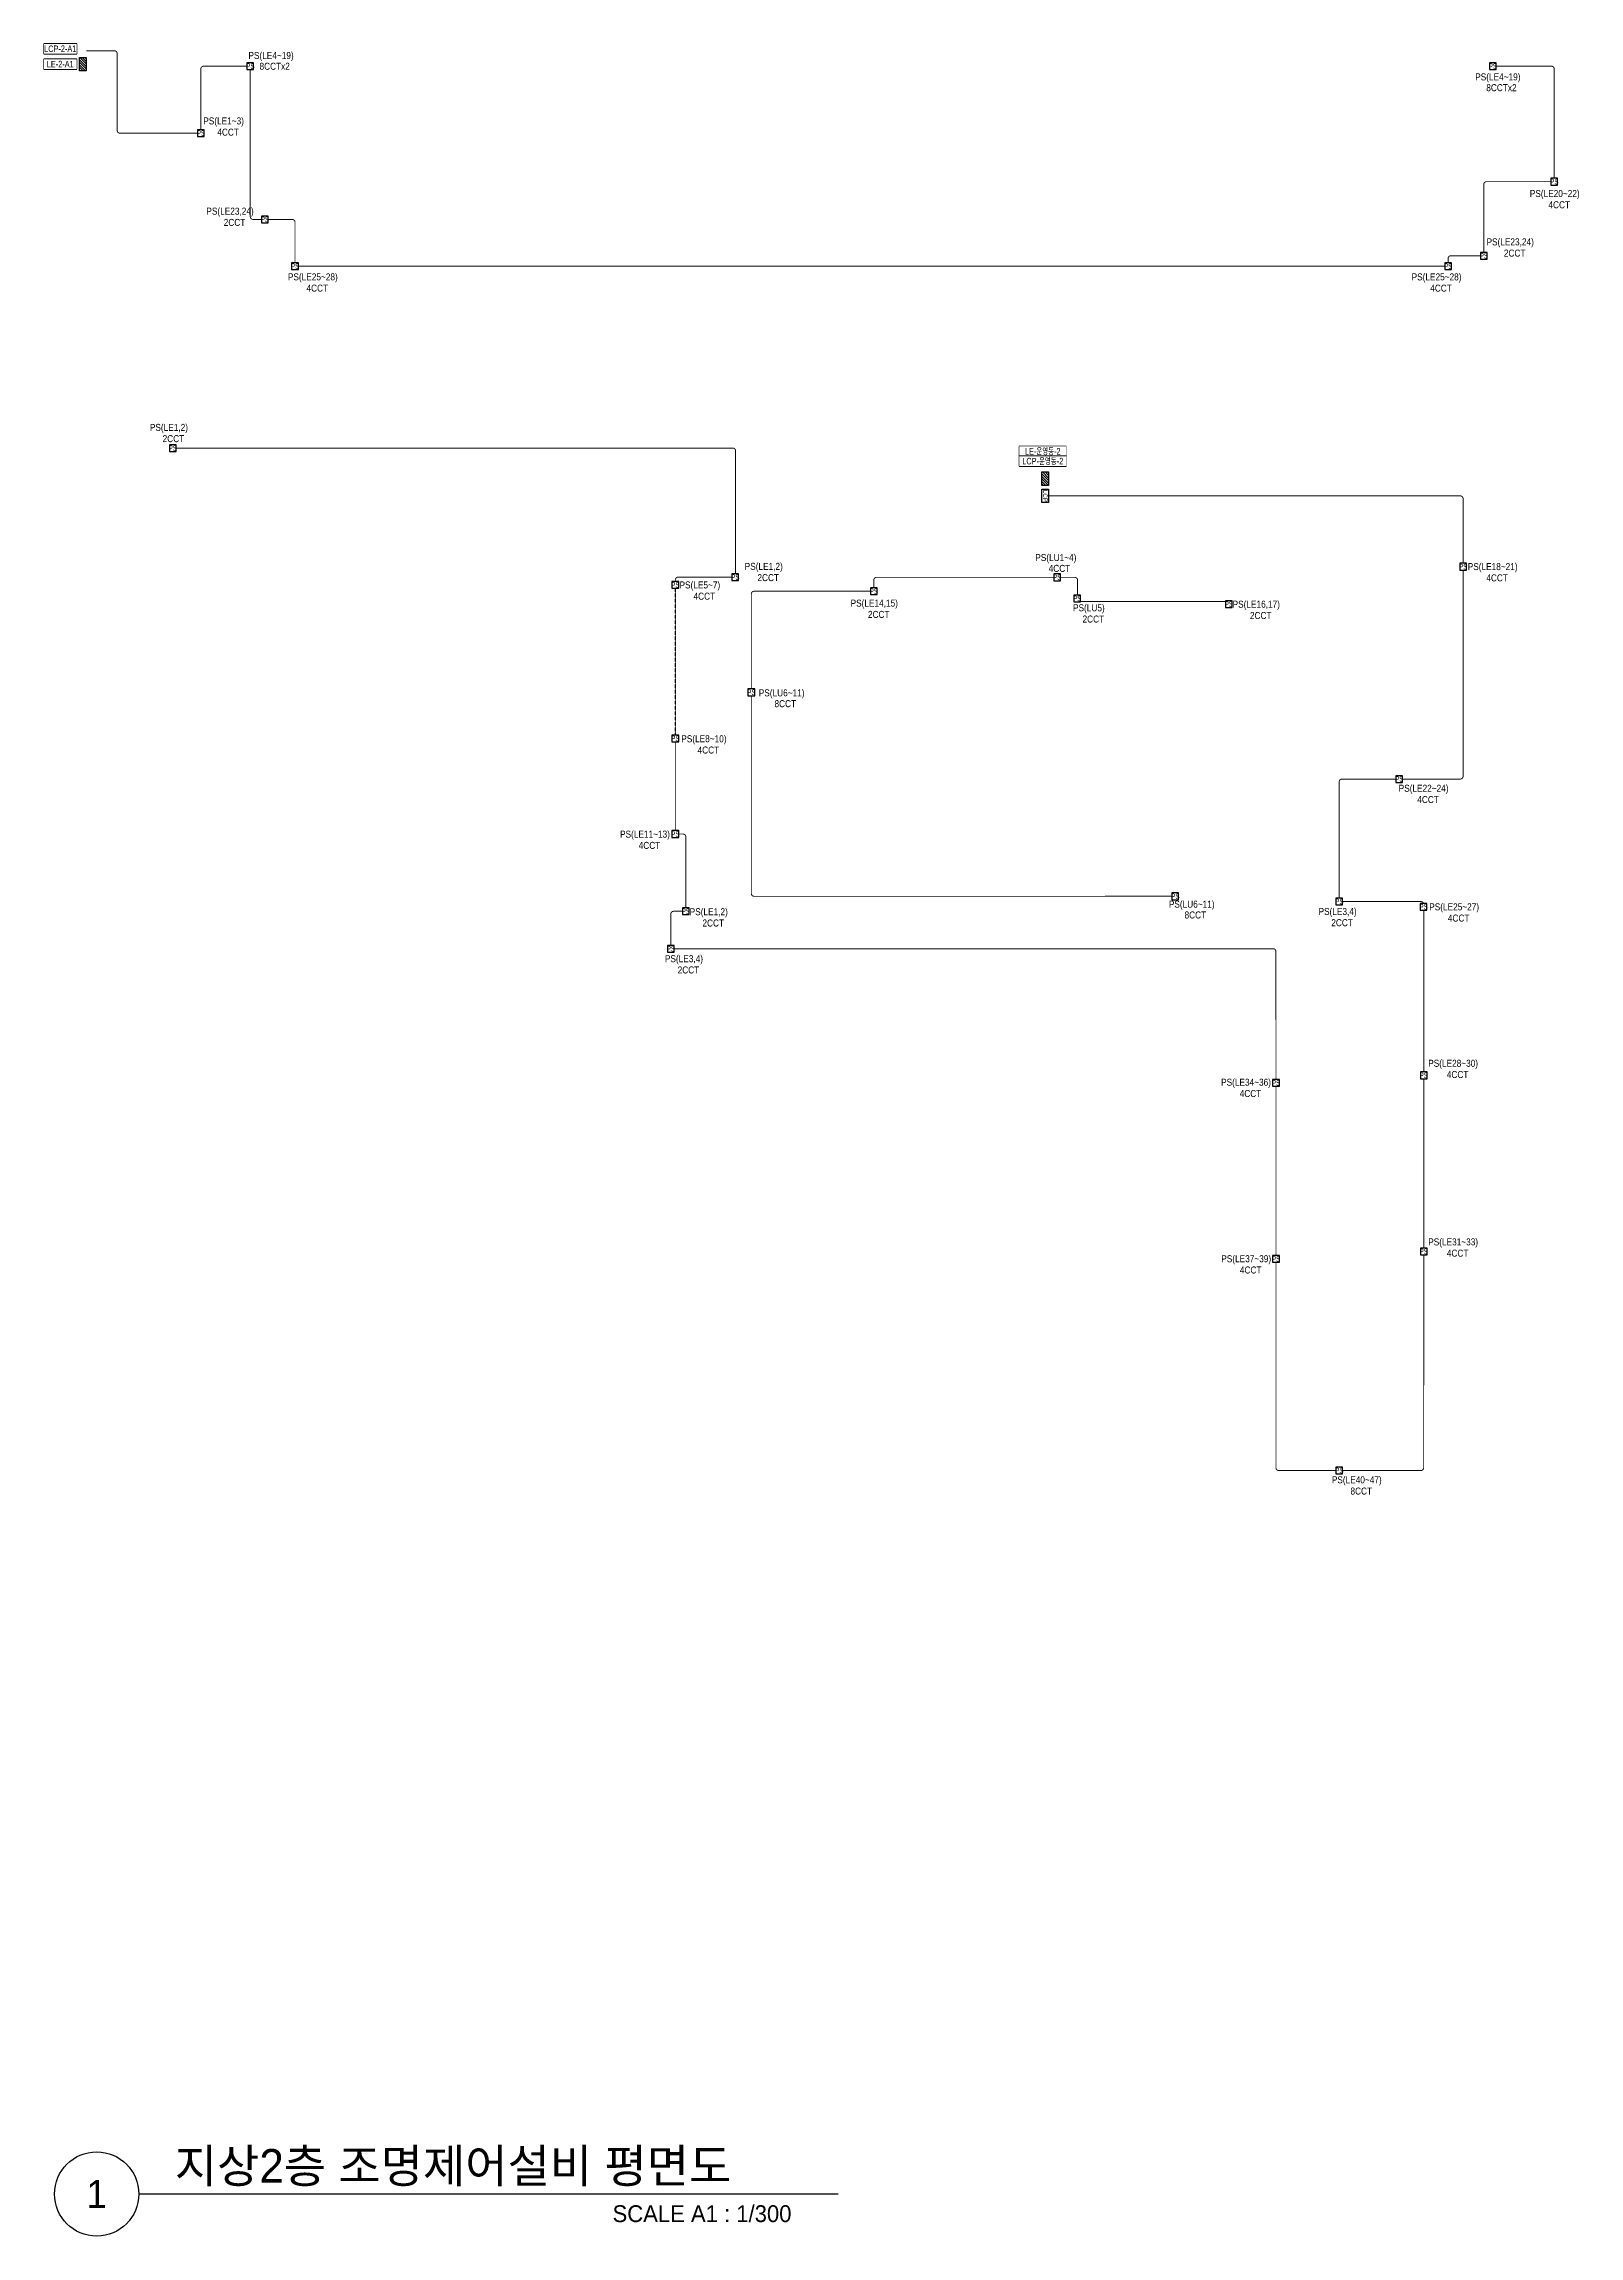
# Model space of a CAD drawing. Header units: millimetres. Extents: x 39625 to 501091, y -351975 to 833216.
# Drawn here: x 90549 to 172547, y -169350 to -52302 of the extents above; entities that cross this region are included whole.
import ezdxf
from ezdxf.enums import TextEntityAlignment as Align

# ---------------------------------------------------------------- set-up
doc = ezdxf.new("R2010")
doc.units = ezdxf.units.MM
doc.header["$LTSCALE"] = 150
doc.set_wipeout_variables(frame=1)
doc.linetypes.add('HIDDEN', pattern=[9.525, 6.35, -3.175])
for name, color, linetype in [('------01 Distribution Panel', 3, 'Continuous'), ('------02 Etc Panel', 3, 'Continuous'), ('------04 Lighting Switch', 2, 'Continuous'), ('-----30 Text', 2, 'Continuous'), ('-----41 Drawing Title', 2, 'Continuous')]:
    doc.layers.add(name, color=color, linetype=linetype)
doc.styles.add('ELEC', font='')
doc.styles.get('ELEC').set_extended_font_data('Dotum')

msp = doc.modelspace()

# ---------------------------------------------------------------- texts
at = {"layer": '-----30 Text', "style": 'ELEC', "width": 0.9}
for s, p in [('PS(LE4~19)', (102685, -52969)), ('8CCTx2 ', (102939, -53499)), ('PS(LE4~19)', (168204, -54112)), ('8CCTx2 ', (168458, -54642)), ('PS(LE1~3)', (100151, -56463)), ('4CCT', (100391, -57018)), ('PS(LE20~22)', (171242, -60340)), ('4CCT', (171482, -60894)), ('PS(LE23,24)', (100494, -61282)), ('2CCT', (100733, -61836)), ('PS(LE23,24)', (168863, -62921)), ('2CCT', (169102, -63475)), ('PS(LE25~28)', (104915, -64789)), ('4CCT', (105154, -65344)), ('PS(LE25~28)', (164930, -64792)), ('4CCT', (165170, -65346)), ('PS(LE1,2)', (97230, -72827)), ('2CCT', (97469, -73381)), ('PS(LU1~4)', (144597, -79776)), ('PS(LE1,2)', (128997, -80247)), ('2CCT', (129236, -80801)), ('4CCT ', (144852, -80306)), ('PS(LE18~21)', (167926, -80258)), ('4CCT', (168165, -80813)), ('PS(LE5~7)', (125585, -81239)), ('4CCT', (125824, -81793)), ('PS(LE14,15)', (134900, -82209)), ('2CCT', (135139, -82764)), ('PS(LU5)', (146361, -82457)), ('2CCT', (146600, -83011)), ('PS(LE16,17)', (155301, -82268)), ('2CCT', (155540, -82822)), ('PS(LU6~11)', (129953, -87000)), ('8CCT ', (130208, -87530)), ('PS(LE8~10)', (125802, -89450)), ('4CCT', (126041, -90005)), ('PS(LE22~24)', (164238, -92094)), ('4CCT', (164478, -92649)), ('PS(LE11~13)', (122655, -94542)), ('4CCT', (122894, -95096)), ('PS(LU6~11)', (151854, -98281)), ('PS(LE25~27)', (165870, -98423)), ('PS(LE1,2)', (126060, -98685)), ('2CCT', (126300, -99240)), ('8CCT ', (152108, -98811)), ('PS(LE3,4)', (159646, -98671)), ('2CCT', (159885, -99225)), ('4CCT', (166110, -98978)), ('PS(LE3,4)', (124737, -101192)), ('2CCT', (124976, -101747)), ('PS(LE34~36)', (154755, -107789)), ('PS(LE28~30)', (165815, -106776, 0)), ('4CCT', (166054, -107330, 0)), ('4CCT', (154994, -108344)), ('PS(LE37~39)', (154764, -117212)), ('PS(LE31~33)', (165816, -116313, 0)), ('4CCT', (166055, -116867, 0)), ('4CCT', (155004, -117766)), ('PS(LE40~47)', (160669, -129014)), ('8CCT', (160909, -129569))]:
    msp.add_text(s, height=375, dxfattribs=at).set_placement(p, align=Align.MIDDLE)
at = {"layer": '-----41 Drawing Title', "color": 2, "style": 'ELEC'}
msp.add_text('지상2층 조명제어설비 평면도', height=1800, dxfattribs=at).set_placement((97539, -166500))
at = {"layer": '-----41 Drawing Title', "color": 7, "style": 'ELEC'}
msp.add_text('1', height=1500, dxfattribs=at).set_placement((93372, -167100), align=Align.MIDDLE)
at = {"layer": '-----41 Drawing Title', "style": 'ELEC'}
msp.add_text('SCALE A1 : 1/300', height=900, dxfattribs=at).set_placement((130478, -168600), align=Align.RIGHT)

# ---------------------------------------------------------------- blocks, each defined once
blk = doc.blocks.new('ps')
blk.add_lwpolyline([(-79296, 80452), (-79751, 80452), (-79751, 79997), (-79296, 79997)], close=True)
at = {"style": 'ELEC', "width": 0.7}
blk.add_text('PS', height=379.2, dxfattribs=at).set_placement((-79517, 80226), align=Align.MIDDLE_CENTER)
blk = doc.blocks.new('A02')
h = blk.add_hatch()
h.set_pattern_fill('ANSI31', color=256, scale=25, style=0)
h.set_pattern_definition([(45, (-2000, -19200), (-56.1266, 56.1266), [])])
h.paths.add_polyline_path([(-300, 300), (-300, 0), (300, 0), (300, 300)])
blk.add_lwpolyline([(300, 0), (-300, 0), (-300, 300), (300, 300)], close=True)
blk = doc.blocks.new('A07')
blk.add_lwpolyline([(-300, 0), (-300, 300), (300, 300), (300, 0)], close=True)
at = {"style": 'ELEC'}
blk.add_text('LCP', height=200, dxfattribs=at).set_placement((0, 150), align=Align.MIDDLE)

# ---------------------------------------------------------------- linework, layer by layer
at = {"layer": '------01 Distribution Panel', "color": 1, "elevation": 0}
for points in [[(90549, -53647), (92304, -53647), (92304, -53122), (90549, -53122)], [(142641, -74318), (145157, -74318), (145157, -73793), (142641, -73793)]]:
    msp.add_lwpolyline(points, close=True, dxfattribs=at)
at = {"layer": '-----41 Drawing Title', "color": 7}
msp.add_line((132978, -167100), (95622, -167100), dxfattribs=at)
msp.add_circle((93372, -167100), 2250, dxfattribs=at)
at = {"color": 30, "linetype": 'HIDDEN', "lineweight": -3, "ltscale": 0.2}
msp.add_line((124274, -81370), (124274, -89210), dxfattribs=at)
at = {"color": 30, "linetype": 'HIDDEN', "lineweight": -3, "ltscale": 0.2, "const_width": 50}
for points in [[(92814, -52670), (94313, -52670, -0.4142136), (94463, -52820), (94463, -56920, 0.4142039), (94613, -57070), (98754, -57070)], [(98933, -56890), (98933, -53645, -0.4142001), (99083, -53495), (101394, -53495)], [(101574, -53675), (101574, -61525, 0.4142001), (101724, -61675), (102174, -61675)], [(171216, -59481), (171216, -53645, 0.4142136), (171066, -53495), (168113, -53495)], [(167453, -63435), (167453, -59810, -0.4142136), (167603, -59660), (171036, -59660)], [(102533, -61675), (103813, -61675, -0.4142136), (103963, -61825), (103963, -63995)], [(165543, -63995), (165543, -63765, -0.4142136), (165693, -63615), (167274, -63615)], [(97613, -73885), (127344, -73885, -0.4142136), (127494, -74035), (127494, -80595)], [(166347, -80035), (166347, -76585, 0.4142136), (166197, -76435), (144214, -76435)], [(127294, -80775), (124424, -80775, 0.4142136), (124274, -80925), (124274, -81010)], [(144484, -80785), (135024, -80785, 0.4142136), (134874, -80935), (134874, -81350)], [(145757, -81735), (145757, -80935, 0.4142136), (145607, -80785), (144844, -80785)], [(166347, -80395), (166347, -91405, -0.4142136), (166197, -91555), (163113, -91555)], [(128334, -86745), (128334, -81680, -0.4142136), (128484, -81530), (134694, -81530)], [(150794, -97815), (128484, -97816, -0.4142337), (128334, -97666), (128334, -87105)], [(159733, -97915), (159733, -91705, -0.4142136), (159883, -91555), (162754, -91555)], [(124454, -94490), (124683, -94490, -0.4142136), (124833, -94640), (124833, -98435)], [(164235, -98195, 0.3175643), (164093, -98095), (159913, -98095)], [(124654, -98615), (124183, -98615, 0.4142136), (124033, -98765), (124033, -100435)], [(124213, -100615), (156203, -100615, -0.4142077), (156353, -100765), (156354, -107595)], [(164244, -116955), (164243, -128325, -0.4142136), (164093, -128475), (159913, -128475)], [(156354, -117360), (156354, -128325, 0.4142136), (156504, -128475), (159554, -128475)]]:
    msp.add_lwpolyline(points, format="xyb", dxfattribs=at)
for points in [[(104143, -64175), (165364, -64175)], [(124274, -81370), (124274, -89210)], [(153654, -82074), (145913, -82074)], [(124274, -89570), (124274, -94310)], [(164244, -98555), (164244, -107195)], [(164244, -107555), (164244, -116595)], [(156354, -107955), (156354, -116995)]]:
    msp.add_lwpolyline(points, dxfattribs=at)

# ---------------------------------------------------------------- block references
at = {"layer": '------01 Distribution Panel', "xscale": 1.2, "yscale": 1.2, "zscale": 1.2}
for p, rotation in [((92454, -53385), 270), ((144214, -75515), 90)]:
    msp.add_blockref('A02', p, dxfattribs=dict(at, rotation=rotation))
at = {"layer": '------02 Etc Panel', "xscale": 1.2, "yscale": 1.2, "zscale": 1.2, "rotation": 270}
msp.add_blockref('A07', (143854, -76435), dxfattribs=at)
at = {"layer": '------04 Lighting Switch', "xscale": 0.790589613177827, "yscale": 0.790589613177827, "zscale": 0.790589613177827}
for p in [(164444, -116920), (230804, -116920), (161804, -120495), (234086, -123085), (165224, -125100), (166834, -127600), (228414, -127600), (230324, -127040), (160304, -137310), (190344, -144200), (207534, -144210), (229218, -143640), (187144, -144615), (197744, -144955), (208604, -145340), (216704, -145640), (191204, -150350), (187144, -152815), (225804, -154980), (187144, -157915), (213844, -161240), (222604, -161520), (227105, -161800), (187704, -162040), (186904, -164040), (219224, -171200), (227114, -170800), (219224, -180600), (227114, -180200), (222604, -191900)]:
    msp.add_blockref('ps', p, dxfattribs=at)

msp.set_redraw_order([(e.dxf.handle, doc.entitydb.next_handle()) for e in msp.query("TEXT MTEXT ATTDEF DIMENSION ARC_DIMENSION")])  # texts and dimensions are drawn at this point

# ---------------------------------------------------------------- next in the draw order: wipeouts: each hides what was drawn before it
at = {"color": 1}
msp.add_wipeout([(142641, -74318), (145157, -74318), (145157, -73793), (142641, -73793)], dxfattribs=at).dxf.layer = '------01 Distribution Panel'
msp.add_wipeout([(90549, -53647), (92304, -53647), (92304, -53122), (90549, -53122)], dxfattribs=at)

# ---------------------------------------------------------------- next in the draw order: linework, layer by layer
at = {"layer": '------01 Distribution Panel', "color": 1, "elevation": 0}
for points in [[(90549, -52827), (92304, -52827), (92304, -52302), (90549, -52302)], [(142641, -74843), (145157, -74843), (145157, -74318), (142641, -74318)]]:
    msp.add_lwpolyline(points, close=True, dxfattribs=at)

# ---------------------------------------------------------------- next in the draw order: wipeouts: each hides what was drawn before it
at = {"color": 1}
msp.add_wipeout([(142641, -74843), (145157, -74843), (145157, -74318), (142641, -74318)], dxfattribs=at).dxf.layer = '------01 Distribution Panel'
msp.add_wipeout([(90549, -52827), (92304, -52827), (92304, -52302), (90549, -52302)], dxfattribs=at)

# ---------------------------------------------------------------- next in the draw order: texts
at = {"layer": '------01 Distribution Panel', "style": 'ELEC', "width": 0.7}
for s, p in [('LCP-2-A1', (91426, -52565)), ('LE-2-A1', (91426, -53385)), ('LCP-운영동-2', (143899, -74581)), ('LE-운영동-2', (143899, -74056))]:
    msp.add_text(s, height=350, dxfattribs=at).set_placement(p, align=Align.MIDDLE_CENTER)

doc.saveas('drawing.dxf')
